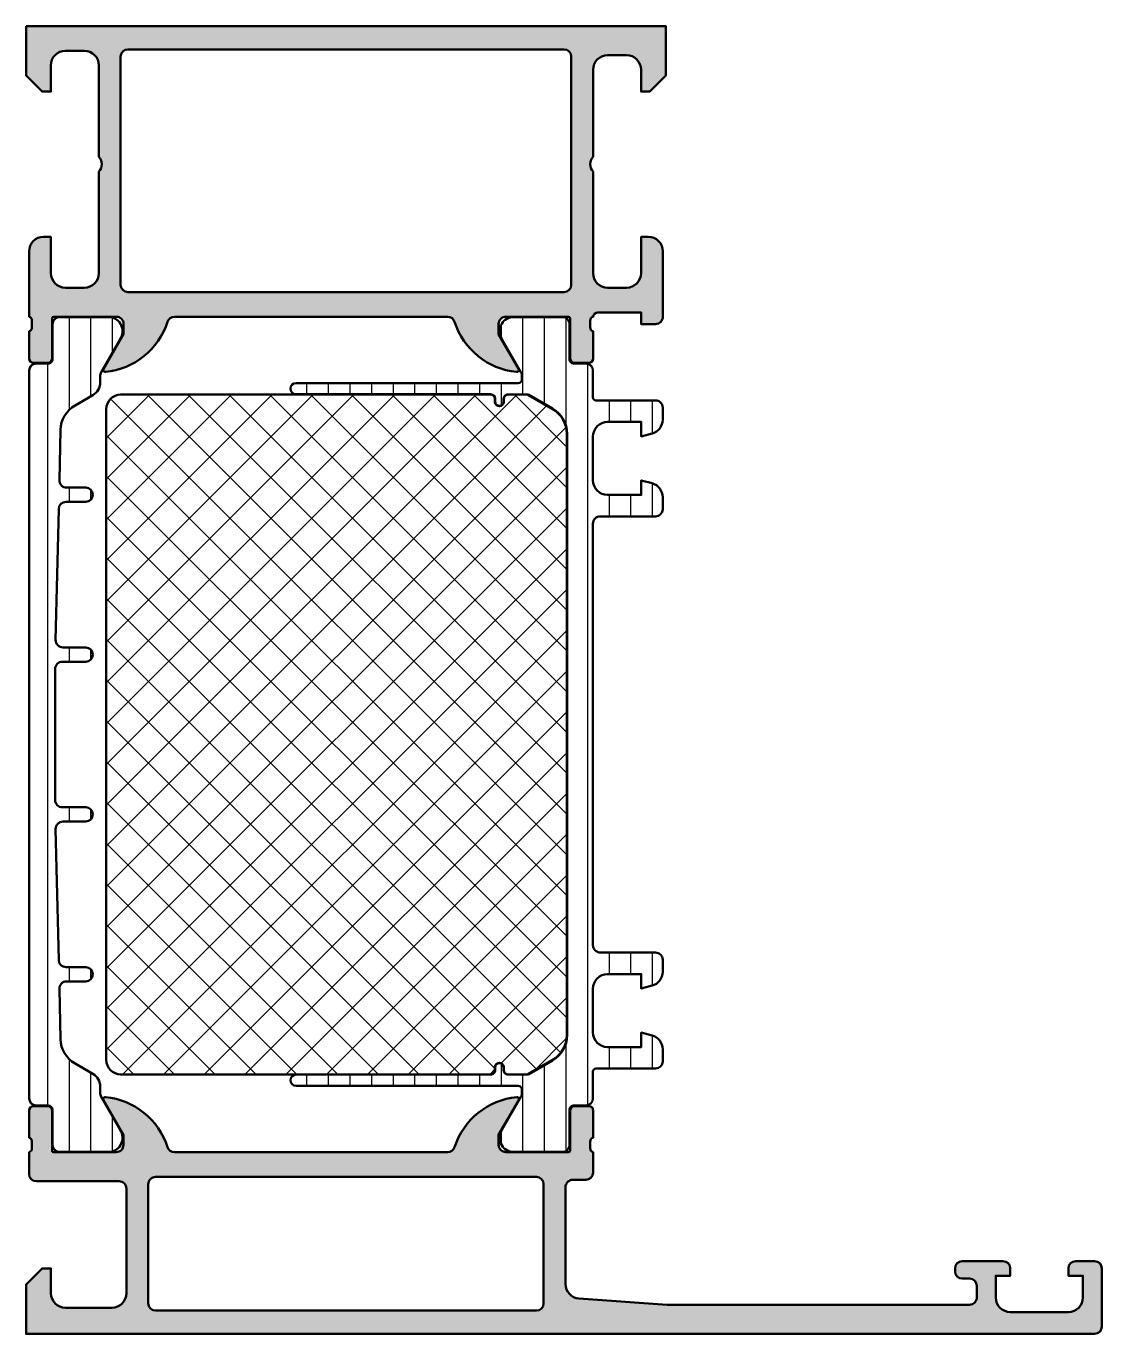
# Model space of a CAD drawing. Extents: x 0 to 74, y 0 to 90.
import ezdxf

# ---------------------------------------------------------------- set-up
doc = ezdxf.new("R2010")
doc.units = 0
for name, color, linetype, lineweight in [('0S-Alu contour', 7, 'Continuous', 50), ('0S-Alu hatch', 252, 'Continuous', 25), ('0S-Plastic contour', 254, 'Continuous', 50), ('0S-Plastic hatch', 253, 'Continuous', 25), ('0S-PT contour', 91, 'Continuous', 50), ('0S-PT hatch', 103, 'Continuous', 25)]:
    doc.layers.add(name, color=color, linetype=linetype, lineweight=lineweight)
pattern_1 = [(90, (0, 0), (-1.4859, 0), [])]

# ---------------------------------------------------------------- blocks, each defined once
blk = doc.blocks.new('345160__2C3709A8_5CF1_47D4_B6D8_3F63ACCB937B_')
at = {"layer": '0S-Alu hatch'}
h = blk.add_hatch(color=256, dxfattribs=at)
edge = h.paths.add_edge_path()
edge.add_line((0, 90), (0, 86.59999843788682))
edge.add_line((0, 86.59999843788682), (1.099975585937485, 85.50000020218432))
edge.add_line((1.099975585937485, 85.50000020218432), (1.699981689453139, 85.50000020218432))
edge.add_line((1.699981689453139, 85.50000020218432), (1.699981687830518, 87.29995367676727))
edge.add_ellipse((2.700038657603871, 87.29995367676732), major_axis=(-1.000056969773352, 0), ratio=1, start_angle=269.99999999999926, end_angle=360, ccw=False)
edge.add_line((2.700038657603884, 88.30001064654068), (3.999963414527375, 88.30001064493648))
edge.add_ellipse((3.999963413279131, 87.30000457577533), major_axis=(-1.000006069161159, 0), ratio=1, start_angle=180, end_angle=269.9999999284813, ccw=False)
edge.add_line((4.999969482440285, 87.30000457577538), (4.999969482421867, 80.99999972534717))
edge.add_ellipse((4.474993690089425, 80.49999972534715), major_axis=(-0.7249824705019261, 0), ratio=1, start_angle=136.3958616163861, end_angle=223.604138383614, ccw=False)
edge.add_line((4.999969482421867, 79.99999972534715), (4.9999694829046, 72.99996865398471))
edge.add_ellipse((4.000000553784317, 72.9999686539847), major_axis=(-0.9999689291202837, 0), ratio=1, start_angle=89.99999999999977, end_angle=180, ccw=False)
edge.add_line((4.000000553784313, 71.99999972486441), (2.700001512229611, 71.99999972515067))
edge.add_ellipse((2.70000151260095, 73.00001954849498), major_axis=(-1.000019823344302, 0), ratio=1, start_angle=0, end_angle=89.9999999787243, ccw=False)
edge.add_line((1.699981689256643, 73.00001954849498), (1.699981689453125, 75.49999972534715))
edge.add_line((1.699981689453125, 75.49999972534715), (1.200016055021654, 75.49999972593763))
edge.add_arc((1.200016055021654, 74.49996535977863), 1.000034366159013, 90, 180)
edge.add_line((0.1999816888626407, 74.49996535977863), (0.199981689453125, 69.9999920959526))
edge.add_ellipse((0.1211452429100814, 69.7324715039595), major_axis=(-0.2788950563274209, 0), ratio=1, start_angle=178.8354106259059, end_angle=253.580123580507, ccw=False)
edge.add_line((0.3999826894531111, 69.72680309596115), (0.3999826894531182, 69.27320909596062))
edge.add_ellipse((0.1211145938099422, 69.26754843648405), major_axis=(-0.2789255417371477, 0), ratio=1, start_angle=106.42459455535541, end_angle=181.1628700727875, ccw=False)
edge.add_line((0.1999816894531107, 69.00000509596111), (0.1999816894530895, 67.11999409595262))
edge.add_arc((0.4999816894531008, 67.11999409595262), 0.3000000000000114, 180, 269.9999999999999)
edge.add_line((0.4999816894531007, 66.81999409595261), (1.479956008495901, 66.81999409595261))
edge.add_arc((1.479956008495901, 67.11999409595262), 0.2999999999999971, 270, 360)
edge.add_line((1.779956008495898, 67.1199940959526), (1.779956008495922, 69.87999209595264))
edge.add_ellipse((1.899956008495902, 69.87999209595263), major_axis=(-0.1199999999999803, 0), ratio=1, start_angle=270.00172824770954, end_angle=360, ccw=False)
edge.add_line((1.899952388862364, 69.99999209589802), (6.199826902404687, 70.00012179559813))
edge.add_ellipse((6.199841983816163, 69.50013467805168), major_axis=(-0.4999871177739225, 0), ratio=1, start_angle=180, end_angle=270.001728246981, ccw=False)
edge.add_line((6.69982910159008, 69.5001346780517), (6.699829101562507, 68.80012484741746))
edge.add_line((6.699829101562507, 68.80012484741746), (5.311584472656232, 66.39560671997602))
edge.add_arc((5.435427188538205, 66.33769689995991), 0.1367134431258353, 154.938842648512, 275.5867274322435)
edge.add_arc((4.961974800332024, 71.17788274043902), 4.999999999999947, 275.5867274322437, 342.2389802701)
edge.add_ellipse((10.19982928920348, 69.50012160801859), major_axis=(-0.5000001876411032, 0), ratio=1, start_angle=270.0000000000008, end_angle=342.23898027010165, ccw=False)
edge.add_line((10.19982928920348, 70.0001217956597), (28.99999887098508, 70.0001217956729))
edge.add_ellipse((28.99999887098506, 69.50012543501634), major_axis=(-0.499996360656553, 0), ratio=1, start_angle=197.6525559852599, end_angle=269.9999999999984, ccw=False)
edge.add_arc((34.23784953285892, 71.17788274043907), 5.000000000000015, 197.7718376326549, 264.1458204248684)
edge.add_arc((33.76128204385575, 66.33892136110588), 0.1390378262420735, 256.092850551524, 384.0602702876232)
edge.add_line((33.88823986053468, 66.39560671997606), (32.49999523162842, 68.80012484741745))
edge.add_line((32.49999523162842, 68.80012484741745), (32.49999523160083, 69.50013467805168))
edge.add_ellipse((32.99998234937473, 69.5001346780517), major_axis=(-0.4999871177738982, 0), ratio=1, start_angle=269.9982717522895, end_angle=360, ccw=False)
edge.add_line((32.99999743079257, 70.00012179559813), (37.29987194432867, 69.99999209589802))
edge.add_ellipse((37.29986832469503, 69.87999209595263), major_axis=(-0.1199999999999828, 0), ratio=1, start_angle=180, end_angle=269.99827175223925, ccw=False)
edge.add_line((37.41986832469501, 69.87999209595262), (37.419868324695, 67.11999409595263))
edge.add_arc((37.71986832469501, 67.11999409595262), 0.3000000000000114, 180, 270)
edge.add_line((37.71986832469501, 66.81999409595261), (38.69984264373781, 66.81999409595261))
edge.add_arc((38.6998426437378, 67.1199940959526), 0.2999999999999971, 270.0000000000013, 360)
edge.add_line((38.9998426437378, 67.11999409595262), (38.9998426437378, 69.00000509596113))
edge.add_ellipse((39.07870973938096, 69.26754843648406), major_axis=(-0.2789255417371423, 0), ratio=1, start_angle=-1.1628700728805939, end_angle=73.57540544464621, ccw=False)
edge.add_line((38.7998416437378, 69.27320909596109), (38.7998416437378, 69.72680309596107))
edge.add_ellipse((39.07867909028082, 69.7324715039595), major_axis=(-0.2788950563274034, 0), ratio=1, start_angle=-73.58012358042402, end_angle=1.1645893741088003, ccw=False)
edge.add_ellipse((39.34536216579398, 69.95180476633497), major_axis=(-0.3488635246882171, 0), ratio=1, start_angle=273.5598645420057, end_angle=352.0605453487089, ccw=False)
edge.add_line((39.32370074443014, 70.29999514771043), (42.29986083507538, 70.29999514771043))
edge.add_line((42.29986083507538, 70.29999514771043), (42.29986083507538, 69.49999972534715))
edge.add_line((42.29986083507538, 69.49999972534715), (43.29986083507536, 69.50000735474168))
edge.add_arc((43.29989157569603, 69.99997661371016), 0.4999692599135209, 269.9964771677651, 359.9992228112989)
edge.add_line((43.79986083556356, 69.99996983187603), (43.79992187396485, 74.4998986902237))
edge.add_arc((42.79983439966269, 74.49991225477821), 1.00008747439416, 359.9992228764861, 450.0000000000004)
edge.add_line((42.79983439966268, 75.49999972917237), (42.29992187023163, 75.49999972534715))
edge.add_line((42.29992187023163, 75.49999972534715), (42.29992187405044, 73.00008712280979))
edge.add_ellipse((41.29983447275855, 73.0000871228098), major_axis=(-1.000087401291892, 0), ratio=1, start_angle=90.00000007618252, end_angle=180, ccw=False)
edge.add_line((41.29983447408831, 71.99999972151791), (39.99993195904489, 71.99999972361864))
edge.add_ellipse((39.9999319590449, 73.00005852307612), major_axis=(-1.000058799457463, 0), ratio=1, start_angle=0, end_angle=89.9999999999996, ccw=False)
edge.add_line((38.99987315958744, 73.00005852307612), (38.99987316131592, 79.99999972534715))
edge.add_ellipse((39.52471250163427, 80.49999972534715), major_axis=(-0.7248836686985038, 0), ratio=1, start_angle=-43.61157673631379, end_angle=43.61157673631379, ccw=False)
edge.add_line((38.99987316131592, 80.99999972534717), (38.99987316020304, 87.00038766034935))
edge.add_ellipse((39.99992797000416, 87.00038766034935), major_axis=(-1.00005480980112, 0), ratio=1, start_angle=270.000000164669, end_angle=360, ccw=False)
edge.add_line((39.99992796712999, 88.00044247015046), (41.29983554382527, 88.00044247238465))
edge.add_ellipse((41.29983554382529, 87.00035614156478), major_axis=(-1.000086330819868, 0), ratio=1, start_angle=180, end_angle=270.00000000000125, ccw=False)
edge.add_line((42.29992187464516, 87.00035614156477), (42.29992187023163, 85.49999257278978))
edge.add_line((42.29992187023163, 85.49999257278978), (42.89989745616913, 85.49999257278978))
edge.add_line((42.89989745616913, 85.49999257278978), (43.99987304687965, 86.5999679203087))
edge.add_line((43.99987304687965, 86.5999679203087), (43.99987304687965, 90))
edge.add_line((43.99987304687965, 90), (0, 90))
edge = h.paths.add_edge_path()
edge.add_ellipse((6.99998748207853, 87.89999111938252), major_axis=(-0.5000027408751038, 0), ratio=1, start_angle=270, end_angle=360, ccw=False)
edge.add_line((6.99998748207853, 88.39999386025762), (36.99985516165937, 88.39999386025761))
edge.add_ellipse((36.99985516165925, 87.89999111938248), major_axis=(-0.500002740875118, 0), ratio=1, start_angle=180, end_angle=269.99999999998613, ccw=False)
edge.add_line((37.49985790253437, 87.89999111938248), (37.49985790252687, 72.19999667358933))
edge.add_ellipse((36.99985516165925, 72.19999941445695), major_axis=(-0.5000027408751322, 0), ratio=1, start_angle=90.00000000001393, end_angle=179.9996859215194, ccw=False)
edge.add_line((36.99985516165937, 71.69999667358182), (6.99998748207853, 71.6999966735818))
edge.add_ellipse((6.999987482078529, 72.19999941445691), major_axis=(-0.5000027408750976, 0), ratio=1, start_angle=0, end_angle=90, ccw=False)
edge.add_line((6.499984741203432, 72.19999941445693), (6.499984741203427, 87.89999111938278))
at = {"layer": '0S-Alu contour', "color": 7}
for points in [[(0, 90), (0, 86.59999843788682), (1.099975585937485, 85.50000020218432), (1.699981689453139, 85.50000020218432), (1.699981687830518, 87.29995367676727)], [(42.29992187464516, 87.00035614156477), (42.29992187023163, 85.49999257278978), (42.89989745616913, 85.49999257278978), (43.99987304687965, 86.5999679203087), (43.99987304687965, 90), (0, 90)], [(2.700038657603884, 88.30001064654068), (3.999963414527375, 88.30001064493648)], [(6.99998748207853, 88.39999386025762), (36.99985516165937, 88.39999386025761)], [(6.499984741203432, 72.19999941445693), (6.499984741203427, 87.89999111938278)], [(37.49985790253437, 87.89999111938248), (37.49985790252687, 72.19999667358933)], [(39.99992796712999, 88.00044247015046), (41.29983554382527, 88.00044247238465)], [(4.999969482440285, 87.30000457577538), (4.999969482421867, 80.99999972534717)], [(38.99987316131592, 80.99999972534717), (38.99987316020304, 87.00038766034935)], [(4.999969482421867, 79.99999972534715), (4.9999694829046, 72.99996865398471)], [(38.99987315958744, 73.00005852307612), (38.99987316131592, 79.99999972534715)], [(1.699981689256643, 73.00001954849498), (1.699981689453125, 75.49999972534715), (1.200016055021654, 75.49999972593763)], [(42.79983439966268, 75.49999972917237), (42.29992187023163, 75.49999972534715), (42.29992187405044, 73.00008712280979)], [(0.1999816888626407, 74.49996535977863), (0.199981689453125, 69.9999920959526)], [(43.79986083556356, 69.99996983187603), (43.79992187396485, 74.4998986902237)], [(4.000000553784313, 71.99999972486441), (2.700001512229611, 71.99999972515067)], [(36.99985516165937, 71.69999667358182), (6.999987482078529, 71.6999966735818)], [(41.29983447408831, 71.99999972151791), (39.99993195904489, 71.99999972361864)], [(39.32370074443014, 70.29999514771043), (42.29986083507538, 70.29999514771043), (42.29986083507538, 69.49999972534715), (43.29986083507536, 69.50000735474168)], [(0.3999826894531111, 69.72680309596115), (0.3999826894531182, 69.27320909596062)], [(1.779956008495898, 67.1199940959526), (1.779956008495922, 69.87999209595264)], [(1.899952388862364, 69.99999209589802), (6.199826902404687, 70.00012179559813)], [(6.69982910159008, 69.5001346780517), (6.699829101562507, 68.80012484741746), (5.311584472656232, 66.39560671997602)], [(10.19982928920348, 70.0001217956597), (28.99999887098508, 70.0001217956729)], [(33.88823986053468, 66.39560671997606), (32.49999523162842, 68.80012484741745), (32.49999523160083, 69.50013467805168)], [(32.99999743079257, 70.00012179559813), (37.29987194432867, 69.99999209589802)], [(37.41986832469501, 69.87999209595262), (37.419868324695, 67.11999409595263)], [(38.7998416437378, 69.27320909596109), (38.7998416437378, 69.72680309596107)], [(0.1999816894531107, 69.00000509596111), (0.1999816894530895, 67.11999409595262)], [(38.9998426437378, 67.11999409595262), (38.9998426437378, 69.00000509596113)], [(0.4999816894531007, 66.81999409595261), (1.479956008495901, 66.81999409595261)], [(37.71986832469501, 66.81999409595261), (38.69984264373781, 66.81999409595261)]]:
    blk.add_lwpolyline(points, dxfattribs=at)
at = {"layer": '0S-Alu contour', "color": 7, "extrusion": (0, 0, -1)}
for centre, radius, start, end in [((-2.700038657603871, 87.29995367676732), 1.000056969773352, 0, 90.00000000000075), ((-3.999963413279131, 87.30000457577533), 1.000006069161159, 90.00000007151868, 180), ((-6.99998748207853, 87.89999111938252), 0.5000027408751038, 0, 90), ((-36.99985516165925, 87.89999111938248), 0.500002740875118, 90.00000000001386, 180), ((-39.99992797000416, 87.00038766034935), 1.00005480980112, 0, 89.99999983533101), ((-41.29983554382529, 87.00035614156478), 1.000086330819868, 89.99999999999876, 180), ((-4.474993690089425, 80.49999972534715), 0.7249824705019261, 136.395861616386, 223.6041383836139), ((-39.52471250163427, 80.49999972534715), 0.7248836686985038, 316.3884232636862, 43.61157673631377), ((-2.70000151260095, 73.00001954849498), 1.000019823344302, 270.0000000212757, 0), ((-4.000000553784317, 72.9999686539847), 0.9999689291202837, 180, 270.0000000000002), ((-39.9999319590449, 73.00005852307612), 1.000058799457463, 270.0000000000004, 0), ((-41.29983447275855, 73.0000871228098), 1.000087401291892, 180, 269.9999999238175), ((-6.999987482078529, 72.19999941445691), 0.5000027408750976, 270, 0), ((-36.99985516165925, 72.19999941445695), 0.5000027408751322, 180.0003140784807, 269.9999999999861), ((-39.34536216579398, 69.95180476633497), 0.3488635246882171, 7.939454651291097, 86.44013545799432), ((-0.1211452429100814, 69.7324715039595), 0.2788950563274209, 106.419876419493, 181.1645893740941), ((-1.899956008495902, 69.87999209595263), 0.1199999999999803, 0, 89.99827175229048), ((-6.199841983816163, 69.50013467805168), 0.4999871177739225, 89.99827175301904, 180), ((-10.19982928920348, 69.50012160801859), 0.5000001876411032, 17.76101972989836, 89.9999999999992), ((-28.99999887098506, 69.50012543501634), 0.499996360656553, 90.0000000000016, 162.3474440147401), ((-32.99998234937473, 69.5001346780517), 0.4999871177738982, 0, 90.00172824771052), ((-37.29986832469503, 69.87999209595263), 0.1199999999999828, 90.00172824776074, 180), ((-39.07867909028082, 69.7324715039595), 0.2788950563274034, 358.8354106258912, 73.580123580424), ((-0.1211145938099422, 69.26754843648405), 0.2789255417371477, 178.8371299272125, 253.5754054446446), ((-39.07870973938096, 69.26754843648406), 0.2789255417371423, 286.4245945553538, 1.162870072880582)]:
    blk.add_arc(centre, radius, start, end, dxfattribs=at)
at = {"layer": '0S-Alu contour', "color": 7}
for centre, radius, start, end in [((1.200016055021654, 74.49996535977863), 1.000034366159013, 90, 180), ((42.79983439966269, 74.49991225477821), 1.00008747439416, 359.9992228764861, 90.0000000000004), ((4.961974800332024, 71.17788274043902), 4.999999999999947, 275.5867274322437, 342.2389802701), ((34.23784953285892, 71.17788274043907), 5.000000000000015, 197.7718376326549, 264.1458204248684), ((43.29989157569603, 69.99997661371016), 0.4999692599135209, 269.9964771677651, 359.9992228112989), ((0.4999816894531008, 67.11999409595262), 0.3000000000000114, 180, 269.9999999999999), ((1.479956008495901, 67.11999409595262), 0.2999999999999971, 270, 0), ((37.71986832469501, 67.11999409595262), 0.3000000000000114, 180, 270), ((38.6998426437378, 67.1199940959526), 0.2999999999999971, 270.0000000000013, 0), ((5.435427188538205, 66.33769689995991), 0.1367134431258353, 154.938842648512, 275.5867274322435), ((33.76128204385575, 66.33892136110588), 0.1390378262420735, 256.092850551524, 24.06027028762322)]:
    blk.add_arc(centre, radius, start, end, dxfattribs=at)
blk = doc.blocks.new('245325__1835C61B_9F4D_4CF7_ABFF_36D5219FF475___E0575DE7_F057_44AA_A8E0_0C37B36EE0D3_')
at = {"layer": '0S-Plastic hatch'}
h = blk.add_hatch(dxfattribs=at)
h.set_pattern_fill('ANSI31', color=256, scale=0.4680000000000001, angle=45, style=0)
h.set_pattern_definition(pattern_1)
edge = h.paths.add_edge_path()
edge.add_line((38.98999999999997, 66.29000567895628), (38.98999999999995, 64.4500000000468))
edge.add_arc((39.19999999999999, 64.45000000004678), 0.2100000000000364, 180, 269.9999999999981)
edge.add_line((39.19999999999998, 64.24000000004673), (43.29999999999994, 64.24000000004683))
edge.add_ellipse((43.29999999999996, 63.75000000004686), major_axis=(-0.4899999999999807, 0), ratio=1, start_angle=180, end_angle=270.00000000000165, ccw=False)
edge.add_line((43.78999999999994, 63.75000000004685), (43.78999999999995, 62.91925077667247))
edge.add_ellipse((42.80000000000002, 62.91925077667248), major_axis=(-0.9899999999999238, 0), ratio=1, start_angle=105.0000000000052, end_angle=180, ccw=False)
edge.add_line((43.05623085465159, 61.9629842086464), (42.30999999999994, 61.76303225377525))
edge.add_line((42.30999999999994, 61.76303225377525), (42.30999999999994, 62.76000000004673))
edge.add_line((42.30999999999994, 62.76000000004673), (39.99999999999998, 62.76000000004679))
edge.add_arc((39.99999999999995, 61.75000000004679), 1.010000000000005, 89.9999999999984, 180)
edge.add_line((38.98999999999995, 61.75000000004679), (38.98999999999995, 58.75000000004678))
edge.add_arc((39.99999999999992, 58.75000000004678), 1.009999999999976, 180, 270)
edge.add_line((39.99999999999992, 57.74000000004681), (42.30999999999994, 57.74000000004678))
edge.add_line((42.30999999999994, 57.74000000004678), (42.30999999999994, 58.73696774631838))
edge.add_line((42.30999999999994, 58.73696774631838), (43.05623085465145, 58.53701579144735))
edge.add_ellipse((42.79999999999995, 57.58074922342119), major_axis=(-0.9899999999999826, 0), ratio=1, start_angle=180, end_angle=254.9999999999996, ccw=False)
edge.add_line((43.78999999999994, 57.58074922342119), (43.78999999999995, 56.75000000004676))
edge.add_ellipse((43.29999999999998, 56.75000000004676), major_axis=(-0.4899999999999664, 0), ratio=1, start_angle=90, end_angle=180, ccw=False)
edge.add_line((43.29999999999998, 56.26000000004679), (39.49999999999994, 56.26000000004678))
edge.add_arc((39.49999999999995, 55.75000000004678), 0.5100000000000052, 90.0000000000008, 180)
edge.add_line((38.98999999999995, 55.75000000004678), (38.98999999999995, 26.7499999999996))
edge.add_arc((39.49999999999994, 26.7499999999996), 0.5099999999999909, 180, 269.9999999999984)
edge.add_line((39.49999999999993, 26.23999999999961), (43.29999999999997, 26.23999999999961))
edge.add_ellipse((43.29999999999998, 25.74999999999965), major_axis=(-0.4899999999999629, 0), ratio=1, start_angle=180, end_angle=270.0000000000008, ccw=False)
edge.add_line((43.78999999999994, 25.74999999999966), (43.78999999999996, 24.91925077662533))
edge.add_ellipse((42.79999999999986, 24.91925077662532), major_axis=(-0.9900000000000942, 0), ratio=1, start_angle=104.99999999999449, end_angle=180, ccw=False)
edge.add_line((43.05623085465129, 23.96298420859902), (42.30999999999995, 23.76303225372809))
edge.add_line((42.30999999999995, 23.76303225372809), (42.30999999999994, 24.7599999999996))
edge.add_line((42.30999999999994, 24.7599999999996), (39.99999999999987, 24.75999999999956))
edge.add_arc((39.99999999999989, 23.74999999999964), 1.009999999999926, 90.0000000000012, 180)
edge.add_line((38.98999999999997, 23.74999999999963), (38.98999999999995, 20.74999999999961))
edge.add_arc((39.99999999999995, 20.74999999999961), 1.009999999999998, 180, 269.9999999999996)
edge.add_line((39.99999999999995, 19.73999999999961), (42.30999999999994, 19.73999999999961))
edge.add_line((42.30999999999994, 19.73999999999961), (42.30999999999995, 20.73696774627121))
edge.add_line((42.30999999999995, 20.73696774627121), (43.05623085465149, 20.5370157914001))
edge.add_ellipse((42.79999999999994, 19.58074922337393), major_axis=(-0.990000000000009, 0), ratio=1, start_angle=180, end_angle=254.999999999997, ccw=False)
edge.add_line((43.78999999999995, 19.58074922337394), (43.78999999999995, 18.74999999999955))
edge.add_ellipse((43.29999999999993, 18.74999999999956), major_axis=(-0.4900000000000091, 0), ratio=1, start_angle=90.0000000000017, end_angle=180, ccw=False)
edge.add_line((43.29999999999994, 18.25999999999956), (39.19999999999997, 18.25999999999962))
edge.add_arc((39.19999999999997, 18.04999999999959), 0.2100000000000257, 90, 180)
edge.add_line((38.98999999999994, 18.04999999999959), (38.98999999999995, 16.20999432109011))
edge.add_ellipse((38.50000267890226, 16.20999432109011), major_axis=(-0.4899973210976825, 0), ratio=1, start_angle=90, end_angle=180, ccw=False)
edge.add_line((38.50000267890226, 15.71999699999243), (37.6896686666598, 15.7199969999996))
edge.add_arc((37.68966866665977, 15.40999699999954), 0.3100000000000538, 89.99999999999343, 180.0079247372467)
edge.add_line((37.37966866962493, 15.40995412304482), (37.3800006171524, 13.00999723387105))
edge.add_ellipse((36.89000530483619, 13.00999531231215), major_axis=(-0.4899953123199784, 0), ratio=1, start_angle=89.99992221519852, end_angle=180.0002246901265, ccw=False)
edge.add_line((36.89000463961811, 12.51999999999262), (33.41417750380884, 12.5199999999996))
edge.add_ellipse((33.55577115088492, 13.49981807472246), major_axis=(-0.9899960709244815, 0), ratio=1, start_angle=-32.740756988389876, end_angle=81.77710364110197, ccw=False)
edge.add_line((32.72305944590411, 14.03524634894212), (34.04169574211247, 16.31919172373739))
edge.add_arc((33.60002365369294, 16.57419118792741), 0.5099989808088558, 330.0000034006566, 360.0057438232341)
edge.add_line((34.1100226319391, 16.57424231462534), (34.10999999868407, 16.80002606456975))
edge.add_arc((33.84999999994523, 16.7999999999543), 0.260000000045304, 0.0057438172060589, 89.99999999386671)
edge.add_line((33.84999999997307, 17.0599999999996), (18.57101353298093, 17.06000000000018))
edge.add_ellipse((18.57101353298093, 17.44925907311666), major_axis=(-0.3892590731164738, 0), ratio=1, start_angle=-90, end_angle=90, ccw=False)
edge.add_line((18.57101353298094, 17.83851814623313), (31.95486402147756, 17.83851814623313))
edge.add_arc((31.95486402147756, 18.14999999999966), 0.3114818537665336, 269.9999999999993, 360)
edge.add_line((32.26634587524409, 18.14999999999966), (32.26634587524408, 18.35057079528583))
edge.add_ellipse((32.55577507995785, 18.35057079528583), major_axis=(-0.2894292047137625, 0), ratio=1, start_angle=180, end_angle=360, ccw=False)
edge.add_line((32.84520428467161, 18.35057079528584), (32.84520428467162, 18.14999999999956))
edge.add_arc((33.15520428467155, 18.14999999999957), 0.3099999999999312, 180, 273.3384387211084)
edge.add_line((33.17325675763493, 17.84052607828747), (34.46501280946016, 17.84052607828707))
edge.add_arc((34.46501280946023, 18.05052607828706), 0.2099999999999902, 269.9999999999806, 300.0000000000007)
edge.add_line((34.57001280946022, 17.86866074349234), (36.20499999999993, 18.81262103807196))
edge.add_arc((35.19999999999999, 20.55333209967868), 2.009999999999965, 299.9999999999985, 360)
edge.add_line((37.20999999999996, 20.55333209967868), (37.20999999999994, 61.94666790036774))
edge.add_arc((35.20000000000003, 61.94666790036774), 2.009999999999905, 0, 59.99999999999673)
edge.add_line((36.20500000000009, 63.68737896197433), (34.57001280946049, 64.63133925655407))
edge.add_arc((34.46501280946048, 64.44947392175945), 0.209999999999907, 59.99999999998411, 89.99999999999419)
edge.add_line((34.4650128094605, 64.65947392175936), (33.17325675763679, 64.65947392175916))
edge.add_arc((33.15520428467187, 64.35000000004682), 0.3100000000002649, 86.6615612786084, 180)
edge.add_line((32.8452042846716, 64.35000000004683), (32.84520428467161, 64.14942920476057))
edge.add_ellipse((32.55577507995784, 64.14942920476057), major_axis=(-0.2894292047137696, 0), ratio=1, start_angle=0, end_angle=180, ccw=False)
edge.add_line((32.26634587524407, 64.14942920476057), (32.26634587524408, 64.35000000004672))
edge.add_arc((31.9548640214775, 64.35000000004672), 0.3114818537665798, 0, 89.9999999999987)
edge.add_line((31.9548640214775, 64.6614818538133), (18.57101353298093, 64.66148185381329))
edge.add_ellipse((18.57101353298093, 65.0507409269297), major_axis=(-0.3892590731164205, 0), ratio=1, start_angle=-90, end_angle=90, ccw=False)
edge.add_line((18.57101353298092, 65.44000000004613), (33.84999999997308, 65.44000000004682))
edge.add_arc((33.84999999997307, 65.70000000006429), 0.2600000000174703, 270.0000000000031, 359.9942561768293)
edge.add_line((34.10999999868406, 65.69997393542108), (34.11002263191166, 65.92575741233047))
edge.add_arc((33.60002263457811, 65.92580853910273), 0.5099999998962373, 359.9942561798751, 389.9999966024708)
edge.add_line((34.04169560553932, 66.1808085128605), (32.72305944590405, 68.46475365110437))
edge.add_ellipse((33.55577115088492, 69.00018192532391), major_axis=(-0.9899960709244542, 0), ratio=1, start_angle=-81.7771036411063, end_angle=32.7407569883826, ccw=False)
edge.add_line((33.41417750380891, 69.98000000004676), (36.89000463961814, 69.98000000005376))
edge.add_ellipse((36.89000463961813, 69.4900040226082), major_axis=(-0.4899959774455595, 0), ratio=1, start_angle=179.9920751942274, end_angle=269.99999999999835, ccw=False)
edge.add_line((37.3800006123767, 69.48993624932761), (37.37966866962493, 67.09004587703195))
edge.add_arc((37.68966866667493, 67.09000300006198), 0.3100000000152093, 179.9920752599478, 269.9999999976952)
edge.add_line((37.68966866666246, 66.78000300004679), (38.50000267890234, 66.78000300005397))
edge.add_ellipse((38.50000267890232, 66.29000567895632), major_axis=(-0.489997321097647, 0), ratio=1, start_angle=180, end_angle=269.9999999999975, ccw=False)
at = {"layer": '0S-Plastic contour', "color": 7}
for points in [[(33.41417750380891, 69.98000000004676), (36.89000463961814, 69.98000000005376)], [(37.3800006123767, 69.48993624932761), (37.37966866962493, 67.09004587703195)], [(34.04169560553932, 66.1808085128605), (32.72305944590405, 68.46475365110437)], [(37.68966866666246, 66.78000300004679), (38.50000267890234, 66.78000300005397)], [(34.10999999868406, 65.69997393542108), (34.11002263191166, 65.92575741233047)], [(38.98999999999997, 66.29000567895628), (38.98999999999995, 64.4500000000468)], [(18.57101353298092, 65.44000000004613), (33.84999999997308, 65.44000000004682)], [(31.9548640214775, 64.6614818538133), (18.57101353298093, 64.66148185381329)], [(32.26634587524407, 64.14942920476057), (32.26634587524408, 64.35000000004672)], [(32.8452042846716, 64.35000000004683), (32.84520428467161, 64.14942920476057)], [(34.4650128094605, 64.65947392175936), (33.17325675763679, 64.65947392175916)], [(36.20500000000009, 63.68737896197433), (34.57001280946049, 64.63133925655407)], [(39.19999999999998, 64.24000000004673), (43.29999999999994, 64.24000000004683)], [(43.78999999999994, 63.75000000004685), (43.78999999999995, 62.91925077667247)], [(43.05623085465159, 61.9629842086464), (42.30999999999994, 61.76303225377525), (42.30999999999994, 62.76000000004673), (39.99999999999998, 62.76000000004679)], [(37.20999999999996, 20.55333209967868), (37.20999999999994, 61.94666790036774)], [(38.98999999999995, 61.75000000004679), (38.98999999999995, 58.75000000004678)], [(39.99999999999992, 57.74000000004681), (42.30999999999994, 57.74000000004678), (42.30999999999994, 58.73696774631838), (43.05623085465145, 58.53701579144735)], [(43.78999999999994, 57.58074922342119), (43.78999999999995, 56.75000000004676)], [(43.29999999999998, 56.26000000004679), (39.49999999999994, 56.26000000004678)], [(38.98999999999995, 55.75000000004678), (38.98999999999995, 26.7499999999996)], [(39.49999999999993, 26.23999999999961), (43.29999999999997, 26.23999999999961)], [(43.78999999999994, 25.74999999999966), (43.78999999999996, 24.91925077662533)], [(43.05623085465129, 23.96298420859902), (42.30999999999995, 23.76303225372809), (42.30999999999994, 24.7599999999996), (39.99999999999987, 24.75999999999956)], [(38.98999999999997, 23.74999999999963), (38.98999999999995, 20.74999999999961)], [(39.99999999999995, 19.73999999999961), (42.30999999999994, 19.73999999999961), (42.30999999999995, 20.73696774627121), (43.05623085465149, 20.5370157914001)], [(43.78999999999995, 19.58074922337394), (43.78999999999995, 18.74999999999955)], [(32.26634587524409, 18.14999999999966), (32.26634587524408, 18.35057079528583)], [(32.84520428467161, 18.35057079528584), (32.84520428467162, 18.14999999999956)], [(34.57001280946022, 17.86866074349234), (36.20499999999993, 18.81262103807196)], [(38.98999999999994, 18.04999999999959), (38.98999999999995, 16.20999432109011)], [(43.29999999999994, 18.25999999999956), (39.19999999999997, 18.25999999999962)], [(18.57101353298094, 17.83851814623313), (31.95486402147756, 17.83851814623313)], [(33.17325675763493, 17.84052607828747), (34.46501280946016, 17.84052607828707)], [(33.84999999997307, 17.0599999999996), (18.57101353298093, 17.06000000000018)], [(32.72305944590411, 14.03524634894212), (34.04169574211247, 16.31919172373739)], [(34.1100226319391, 16.57424231462534), (34.10999999868407, 16.80002606456975)], [(37.37966866962493, 15.40995412304482), (37.3800006171524, 13.00999723387105)], [(38.50000267890226, 15.71999699999243), (37.6896686666598, 15.7199969999996)], [(36.89000463961811, 12.51999999999262), (33.41417750380884, 12.5199999999996)]]:
    blk.add_lwpolyline(points, dxfattribs=at)
at = {"layer": '0S-Plastic contour', "color": 7, "extrusion": (0, 0, -1)}
for centre, radius, start, end in [((-33.55577115088492, 69.00018192532391), 0.9899960709244542, 327.2592430116175, 81.7771036411063), ((-36.89000463961813, 69.4900040226082), 0.4899959774455596, 90.00000000000165, 180.0079248057727), ((-38.50000267890232, 66.29000567895632), 0.489997321097647, 90.00000000000249, 180), ((-18.57101353298093, 65.0507409269297), 0.3892590731164205, 270, 90), ((-32.55577507995784, 64.14942920476057), 0.2894292047137696, 180, 0), ((-43.29999999999996, 63.75000000004686), 0.4899999999999807, 89.99999999999834, 180), ((-42.80000000000002, 62.91925077667248), 0.9899999999999238, 180, 254.9999999999948), ((-42.79999999999995, 57.58074922342119), 0.9899999999999826, 105.0000000000004, 180), ((-43.29999999999998, 56.75000000004676), 0.4899999999999665, 180, 270), ((-43.29999999999998, 25.74999999999965), 0.4899999999999629, 89.99999999999918, 180), ((-42.79999999999986, 24.91925077662532), 0.9900000000000942, 180, 255.0000000000055), ((-42.79999999999994, 19.58074922337393), 0.9900000000000092, 105.000000000003, 180), ((-32.55577507995785, 18.35057079528583), 0.2894292047137625, 0, 180), ((-43.29999999999993, 18.74999999999956), 0.4900000000000091, 180, 269.9999999999983), ((-18.57101353298093, 17.44925907311666), 0.3892590731164738, 270, 90), ((-38.50000267890226, 16.20999432109011), 0.4899973210976825, 180, 270), ((-33.55577115088492, 13.49981807472246), 0.9899960709244817, 278.2228963588981, 32.74075698838986), ((-36.89000530483619, 13.00999531231215), 0.4899953123199784, 179.9997753098735, 270.0000777848015)]:
    blk.add_arc(centre, radius, start, end, dxfattribs=at)
at = {"layer": '0S-Plastic contour', "color": 7}
for centre, radius, start, end in [((37.68966866667493, 67.09000300006198), 0.3100000000152093, 179.9920752599478, 269.9999999976952), ((33.60002263457811, 65.92580853910273), 0.5099999998962373, 359.9942561798751, 29.9999966024708), ((33.84999999997307, 65.70000000006429), 0.2600000000174703, 270.0000000000031, 359.9942561768293), ((31.9548640214775, 64.35000000004672), 0.3114818537665798, 0, 89.9999999999987), ((33.15520428467187, 64.35000000004682), 0.3100000000002649, 86.6615612786084, 180), ((34.46501280946048, 64.44947392175945), 0.209999999999907, 59.99999999998411, 89.99999999999419), ((39.19999999999999, 64.45000000004678), 0.2100000000000364, 180, 269.9999999999981), ((35.20000000000003, 61.94666790036774), 2.009999999999905, 0, 59.99999999999673), ((39.99999999999995, 61.75000000004679), 1.010000000000005, 89.9999999999984, 180), ((39.99999999999992, 58.75000000004678), 1.009999999999976, 180, 270), ((39.49999999999995, 55.75000000004678), 0.5100000000000052, 90.0000000000008, 180), ((39.49999999999994, 26.7499999999996), 0.5099999999999909, 180, 269.9999999999984), ((39.99999999999989, 23.74999999999964), 1.009999999999926, 90.0000000000012, 180), ((39.99999999999995, 20.74999999999961), 1.009999999999998, 180, 269.9999999999996), ((35.19999999999999, 20.55333209967868), 2.009999999999965, 299.9999999999985, 0), ((31.95486402147756, 18.14999999999966), 0.3114818537665336, 269.9999999999993, 0), ((33.15520428467155, 18.14999999999957), 0.3099999999999312, 180, 273.3384387211084), ((39.19999999999997, 18.04999999999959), 0.2100000000000257, 90, 180), ((34.46501280946023, 18.05052607828706), 0.2099999999999902, 269.9999999999806, 300.0000000000007), ((33.84999999994523, 16.7999999999543), 0.260000000045304, 0.0057438172060589, 89.99999999386671), ((33.60002365369294, 16.57419118792741), 0.5099989808088558, 330.0000034006566, 0.0057438232341285), ((37.68966866665977, 15.40999699999954), 0.3100000000000538, 89.99999999999343, 180.0079247372467)]:
    blk.add_arc(centre, radius, start, end, dxfattribs=at)
blk = doc.blocks.new('465090__F2150B4C_55CD_4811_8FD8_2E85F8BD6112_')
at = {"layer": '0S-PT hatch'}
h = blk.add_hatch(dxfattribs=at)
h.set_pattern_fill('ANSI37', color=256, scale=0.625, angle=90, style=0)
h.set_pattern_definition([(135, (0, 0), (-1.403165018917055, -1.403165018917055), []), (225, (0, 0), (1.403165018917055, -1.403165018917055), [])])
edge = h.paths.add_edge_path()
edge.add_line((5.509999999999957, 63.65020331974225), (5.50999999999995, 18.84979668030412))
edge.add_arc((6.49999999999995, 18.84979668030412), 0.9900000000000002, 180, 270)
edge.add_line((6.49999999999995, 17.85979668030413), (31.95634587524408, 17.85979668030413))
edge.add_arc((31.9563458752441, 18.14979668030414), 0.2900000000000062, 269.9999999999978, 360)
edge.add_line((32.2463458752441, 18.14979668030414), (32.24634587524409, 18.35036747559038))
edge.add_ellipse((32.55577507995785, 18.35036747559038), major_axis=(-0.3094292047137586, 0), ratio=1, start_angle=180, end_angle=360, ccw=False)
edge.add_line((32.86520428467161, 18.35036747559038), (32.86520428467161, 18.14979668030414))
edge.add_arc((33.1552042846716, 18.14979668030414), 0.289999999999992, 180, 266.5483281938163)
edge.add_line((33.13774436919678, 17.86032275859165), (34.46501280946041, 17.86032275859164))
edge.add_arc((34.46501280946041, 18.05032275859164), 0.1899999999999942, 269.9999999999978, 299.9999999999958)
edge.add_line((34.5600128094604, 17.88577793187259), (36.19499999999993, 18.82973822645217))
edge.add_arc((35.19999999999996, 20.5531287799832), 1.989999999999981, 299.9999999999993, 360)
edge.add_line((37.18999999999994, 20.5531287799832), (37.18999999999994, 61.94646458067224))
edge.add_arc((35.19999999999996, 61.94646458067225), 1.98999999999998, 0, 60.00000000000078)
edge.add_line((36.19499999999993, 63.66985513420328), (34.56001280946038, 64.61381542878286))
edge.add_arc((34.46501280946042, 64.44927060206386), 0.1899999999999397, 60.00000000000227, 90.00000000000216)
edge.add_line((34.46501280946041, 64.6392706020638), (33.13828197638455, 64.63927060206379))
edge.add_arc((33.15574189185942, 64.34979668035129), 0.2900000000000067, 93.45167180619339, 180)
edge.add_line((32.86574189185941, 64.34979668035129), (32.86574189185941, 64.14922588506506))
edge.add_ellipse((32.55577507995785, 64.14922588506506), major_axis=(-0.3099668119015604, 0), ratio=1, start_angle=0, end_angle=180, ccw=False)
edge.add_line((32.24580826805629, 64.14922588506506), (32.24580826805629, 64.34979668030414))
edge.add_arc((31.95540162866531, 64.34979668030415), 0.2904066393909765, 0, 89.99999999989348)
edge.add_line((31.95540162866585, 64.64020331969513), (6.500000000001762, 64.64020331974223))
edge.add_arc((6.499999999999929, 63.65020331974225), 0.9899999999999735, 89.99999999989396, 180)
at = {"layer": '0S-PT contour', "color": 7}
for points in [[(31.95540162866585, 64.64020331969513), (6.500000000001762, 64.64020331974223)], [(32.24580826805629, 64.14922588506506), (32.24580826805629, 64.34979668030414)], [(32.86574189185941, 64.34979668035129), (32.86574189185941, 64.14922588506506)], [(34.46501280946041, 64.6392706020638), (33.13828197638455, 64.63927060206379)], [(36.19499999999993, 63.66985513420328), (34.56001280946038, 64.61381542878286)], [(5.509999999999957, 63.65020331974225), (5.50999999999995, 18.84979668030412)], [(37.18999999999994, 20.5531287799832), (37.18999999999994, 61.94646458067224)], [(32.2463458752441, 18.14979668030414), (32.24634587524409, 18.35036747559038)], [(32.86520428467161, 18.35036747559038), (32.86520428467161, 18.14979668030414)], [(34.5600128094604, 17.88577793187259), (36.19499999999993, 18.82973822645217)], [(6.49999999999995, 17.85979668030413), (31.95634587524408, 17.85979668030413)], [(33.13774436919678, 17.86032275859165), (34.46501280946041, 17.86032275859164)]]:
    blk.add_lwpolyline(points, dxfattribs=at)
for centre, radius, start, end in [((6.499999999999929, 63.65020331974225), 0.9899999999999735, 89.99999999989396, 180), ((31.95540162866531, 64.34979668030415), 0.2904066393909765, 0, 89.99999999989348), ((33.15574189185942, 64.34979668035129), 0.2900000000000067, 93.45167180619339, 180), ((34.46501280946042, 64.44927060206386), 0.1899999999999397, 60.00000000000227, 90.00000000000216), ((35.19999999999996, 61.94646458067225), 1.98999999999998, 0, 60.00000000000078), ((35.19999999999996, 20.5531287799832), 1.989999999999981, 299.9999999999993, 0), ((6.49999999999995, 18.84979668030412), 0.9900000000000002, 180, 270), ((31.9563458752441, 18.14979668030414), 0.2900000000000062, 269.9999999999978, 0), ((33.1552042846716, 18.14979668030414), 0.289999999999992, 180, 266.5483281938163), ((34.46501280946041, 18.05032275859164), 0.1899999999999942, 269.9999999999978, 299.9999999999958)]:
    blk.add_arc(centre, radius, start, end, dxfattribs=at)
at = {"layer": '0S-PT contour', "color": 7, "extrusion": (0, 0, -1)}
for centre, radius, start, end in [((-32.55577507995785, 64.14922588506506), 0.3099668119015604, 180, 0), ((-32.55577507995785, 18.35036747559038), 0.3094292047137586, 0, 180)]:
    blk.add_arc(centre, radius, start, end, dxfattribs=at)
blk = doc.blocks.new('245325__CF6EFE79_4FDD_4295_A74D_940E1C402667___E942DA7F_224E_44BA_8F49_6AEF56B7E0FB_')
at = {"layer": '0S-Plastic hatch'}
h = blk.add_hatch(dxfattribs=at)
h.set_pattern_fill('ANSI31', color=256, scale=0.4680000000000001, angle=45, style=0)
h.set_pattern_definition(pattern_1)
edge = h.paths.add_edge_path()
edge.add_line((0.2100000000000493, 66.29000299999998), (0.2099999999998598, 16.20999700000011))
edge.add_arc((0.6999999999999611, 16.2099970000001), 0.4900000000001015, 180, 270)
edge.add_line((0.699999999999961, 15.719997), (1.510334012242495, 15.719997))
edge.add_ellipse((1.510333315049046, 15.40999630290375), major_axis=(-0.3100006970970337, 0), ratio=1, start_angle=179.99987114239, end_angle=269.99987114144415, ccw=False)
edge.add_line((1.820334012145296, 15.40999560571016), (1.819999382936135, 13.00999856426748))
edge.add_arc((2.309995360374881, 13.00999597743861), 0.4899959774455738, 179.9996975194316, 269.9999999999988)
edge.add_line((2.30999536037487, 12.51999999999304), (5.785822496184162, 12.52))
edge.add_arc((5.644228849108089, 13.49981807472285), 0.9899960709244721, 278.2228963588978, 392.7407569883864)
edge.add_line((6.476940554088935, 14.03524634894246), (5.158304390806173, 16.31919149350405))
edge.add_ellipse((5.599977361871108, 16.57419146728958), major_axis=(-0.509999999999947, 0), ratio=1, start_angle=-0.5398516222310832, end_angle=29.99999659934548, ccw=False)
edge.add_line((5.089999999999837, 16.57899671221201), (5.089999999999828, 17.0314954576227))
edge.add_arc((4.099999999999861, 17.03149545762269), 0.9899999999999664, 0, 60.00000000000147)
edge.add_line((4.594999999999822, 17.88886060736927), (3.36814668627391, 18.59718469830506))
edge.add_ellipse((4.373146686273972, 20.337895759912), major_axis=(-2.010000000000211, 0), ratio=1, start_angle=1.3413950657791816, end_angle=60.00000000000148, ccw=False)
edge.add_line((2.36369751219446, 20.29084242005165), (2.282977305942218, 23.73806109287132))
edge.add_ellipse((2.792837544141443, 23.75000000000006), major_axis=(-0.5099999999999991, 0), ratio=1, start_angle=-89.99999999999989, end_angle=1.3413950657787268, ccw=False)
edge.add_line((2.792837544141442, 24.26000000000006), (4.10000000000001, 24.26000000000005))
edge.add_arc((4.100000000000009, 24.75000000000006), 0.490000000000002, 270.0000000000001, 450)
edge.add_line((4.100000000000008, 25.24000000000006), (2.746005466508145, 25.24000000000006))
edge.add_ellipse((2.746005466508148, 25.75000000000007), major_axis=(-0.5100000000000123, 0), ratio=1, start_angle=1.3413950657787268, end_angle=89.99999999999972, ccw=False)
edge.add_line((2.236145228308911, 25.73806109287133), (2.025400878959025, 34.73806109287135))
edge.add_ellipse((2.535261117158209, 34.75000000000009), major_axis=(-0.5099999999999583, 0), ratio=1, start_angle=-89.99999999999972, end_angle=1.3413950657787268, ccw=False)
edge.add_line((2.535261117158206, 35.26000000000005), (4.100000000000012, 35.26000000000006))
edge.add_arc((4.10000000000001, 35.75000000000006), 0.490000000000002, 270.0000000000003, 450.0000000000002)
edge.add_line((4.100000000000007, 36.24000000000006), (2.49999999999996, 36.24000000000005))
edge.add_ellipse((2.499999999999962, 36.75000000000006), major_axis=(-0.5100000000000123, 0), ratio=1, start_angle=0, end_angle=89.99999999999972, ccw=False)
edge.add_line((1.989999999999953, 36.75000000000006), (1.989999999999954, 45.75000000000007))
edge.add_ellipse((2.499999999999959, 45.75000000000006), major_axis=(-0.510000000000005, 0), ratio=1, start_angle=270.0000000000002, end_angle=360, ccw=False)
edge.add_line((2.499999999999956, 46.26000000000007), (4.100000000000004, 46.26000000000006))
edge.add_arc((4.100000000000004, 46.75000000000006), 0.490000000000002, 270.0000000000001, 450)
edge.add_line((4.100000000000003, 47.24000000000006), (2.535261117158254, 47.24000000000003))
edge.add_ellipse((2.535261117158257, 47.75000000000004), major_axis=(-0.5100000000000123, 0), ratio=1, start_angle=-1.3413950657770215, end_angle=89.99999999999972, ccw=False)
edge.add_line((2.025400878959023, 47.76193890712877), (2.23614522830891, 56.7619389071288))
edge.add_ellipse((2.746005466508126, 56.75000000000007), major_axis=(-0.5099999999999905, 0), ratio=1, start_angle=269.999999999999, end_angle=358.6586049342224, ccw=False)
edge.add_line((2.746005466508135, 57.26000000000006), (4.100000000000012, 57.26000000000006))
edge.add_arc((4.100000000000013, 57.75000000000006), 0.490000000000002, 269.9999999999999, 449.9999999999999)
edge.add_line((4.100000000000014, 58.24000000000006), (2.792837544141435, 58.24000000000007))
edge.add_ellipse((2.79283754414145, 58.75000000000007), major_axis=(-0.5100000000000052, 0), ratio=1, start_angle=-1.3413950657759983, end_angle=89.9999999999983, ccw=False)
edge.add_line((2.282977305942219, 58.7619389071288), (2.363697512194463, 62.20915757994848))
edge.add_ellipse((4.373146686273768, 62.16210424008814), major_axis=(-2.010000000000003, 0), ratio=1, start_angle=299.99999999999943, end_angle=358.65860493422053, ccw=False)
edge.add_line((3.368146686273785, 63.90281530169487), (4.59499999999983, 64.61113939263076))
edge.add_arc((4.099999999999841, 65.46850454237736), 0.9899999999999991, 299.9999999999993, 360)
edge.add_line((5.089999999999839, 65.46850454237742), (5.089999999999815, 65.92100328778739))
edge.add_ellipse((5.599977361871431, 65.92580853271032), major_axis=(-0.510000000000297, 0), ratio=1, start_angle=-29.999996599341614, end_angle=0.539851622287074, ccw=False)
edge.add_line((5.158304390806178, 66.18080850649599), (6.476940554088788, 68.46475365105731))
edge.add_arc((5.64422884910811, 69.00018192527715), 0.989996070924477, 327.2592430115971, 441.777103641099)
edge.add_line((5.785822496184237, 69.97999999999999), (2.309995360374892, 69.98000000000697))
edge.add_arc((2.309995360365513, 69.49000402257076), 0.4899959774362089, 89.99999999890326, 180.0079887600601)
edge.add_line((1.819999387692254, 69.48993570235024), (1.820334009229217, 67.09004622298073))
edge.add_ellipse((1.510334012242506, 67.09000299999995), major_axis=(-0.3099999999999794, 0), ratio=1, start_angle=90.00000000000028, end_angle=180.0079886915353, ccw=False)
edge.add_line((1.510334012242508, 66.780003), (0.7000000000000381, 66.78000299999998))
edge.add_arc((0.7000000000000468, 66.29000299999998), 0.4899999999999949, 90.00000000000104, 180)
at = {"layer": '0S-Plastic contour', "color": 7}
for points in [[(1.819999387692254, 69.48993570235024), (1.820334009229217, 67.09004622298073)], [(5.785822496184237, 69.97999999999999), (2.309995360374892, 69.98000000000697)], [(5.158304390806178, 66.18080850649599), (6.476940554088788, 68.46475365105731)], [(1.510334012242508, 66.780003), (0.7000000000000381, 66.78000299999998)], [(0.2100000000000493, 66.29000299999998), (0.2099999999998598, 16.20999700000011)], [(5.089999999999839, 65.46850454237742), (5.089999999999815, 65.92100328778739)], [(3.368146686273785, 63.90281530169487), (4.59499999999983, 64.61113939263076)], [(2.282977305942219, 58.7619389071288), (2.363697512194463, 62.20915757994848)], [(4.100000000000014, 58.24000000000006), (2.792837544141435, 58.24000000000007)], [(2.025400878959023, 47.76193890712877), (2.23614522830891, 56.7619389071288)], [(2.746005466508135, 57.26000000000006), (4.100000000000012, 57.26000000000006)], [(4.100000000000003, 47.24000000000006), (2.535261117158254, 47.24000000000003)], [(2.499999999999956, 46.26000000000007), (4.100000000000004, 46.26000000000006)], [(1.989999999999953, 36.75000000000006), (1.989999999999954, 45.75000000000007)], [(4.100000000000007, 36.24000000000006), (2.49999999999996, 36.24000000000005)], [(2.535261117158206, 35.26000000000005), (4.100000000000012, 35.26000000000006)], [(2.236145228308911, 25.73806109287133), (2.025400878959025, 34.73806109287135)], [(4.100000000000008, 25.24000000000006), (2.746005466508145, 25.24000000000006)], [(2.36369751219446, 20.29084242005165), (2.282977305942218, 23.73806109287132)], [(2.792837544141442, 24.26000000000006), (4.10000000000001, 24.26000000000005)], [(4.594999999999822, 17.88886060736927), (3.36814668627391, 18.59718469830506)], [(5.089999999999837, 16.57899671221201), (5.089999999999828, 17.0314954576227)], [(6.476940554088935, 14.03524634894246), (5.158304390806173, 16.31919149350405)], [(0.699999999999961, 15.719997), (1.510334012242495, 15.719997)], [(1.820334012145296, 15.40999560571016), (1.819999382936135, 13.00999856426748)], [(2.30999536037487, 12.51999999999304), (5.785822496184162, 12.52)]]:
    blk.add_lwpolyline(points, dxfattribs=at)
for centre, radius, start, end in [((2.309995360365513, 69.49000402257076), 0.4899959774362089, 89.99999999890326, 180.0079887600601), ((5.64422884910811, 69.00018192527715), 0.989996070924477, 327.2592430115971, 81.77710364109909), ((0.7000000000000468, 66.29000299999998), 0.4899999999999949, 90.00000000000104, 180), ((4.099999999999841, 65.46850454237736), 0.9899999999999991, 299.9999999999993, 0), ((4.100000000000013, 57.75000000000006), 0.490000000000002, 269.9999999999999, 89.99999999999991), ((4.100000000000004, 46.75000000000006), 0.490000000000002, 270.0000000000001, 90.0000000000001), ((4.10000000000001, 35.75000000000006), 0.490000000000002, 270.0000000000003, 90.00000000000031), ((4.100000000000009, 24.75000000000006), 0.490000000000002, 270.0000000000001, 90.0000000000001), ((4.099999999999861, 17.03149545762269), 0.9899999999999664, 0, 60.00000000000147), ((0.6999999999999611, 16.2099970000001), 0.4900000000001015, 180, 270), ((5.644228849108089, 13.49981807472285), 0.9899960709244721, 278.2228963588978, 32.74075698838638), ((2.309995360374881, 13.00999597743861), 0.4899959774455738, 179.9996975194316, 269.9999999999988)]:
    blk.add_arc(centre, radius, start, end, dxfattribs=at)
at = {"layer": '0S-Plastic contour', "color": 7, "extrusion": (0, 0, -1)}
for centre, radius, start, end in [((-1.510334012242506, 67.09000299999995), 0.3099999999999794, 179.9920113084647, 269.9999999999997), ((-5.599977361871431, 65.92580853271032), 0.510000000000297, 359.4601483777129, 29.99999659934167), ((-4.373146686273768, 62.16210424008814), 2.010000000000003, 1.341395065779472, 60.0000000000006), ((-2.79283754414145, 58.75000000000007), 0.5100000000000052, 270.0000000000017, 1.34139506577594), ((-2.746005466508126, 56.75000000000007), 0.5099999999999905, 1.34139506577757, 90.00000000000101), ((-2.535261117158257, 47.75000000000004), 0.5100000000000123, 270.0000000000003, 1.341395065777027), ((-2.499999999999959, 45.75000000000006), 0.510000000000005, 0, 89.99999999999976), ((-2.499999999999962, 36.75000000000006), 0.5100000000000123, 270.0000000000003, 0), ((-2.535261117158209, 34.75000000000009), 0.5099999999999583, 358.6586049342213, 89.99999999999969), ((-2.746005466508148, 25.75000000000007), 0.5100000000000123, 270.0000000000003, 358.6586049342213), ((-2.792837544141443, 23.75000000000006), 0.5099999999999991, 358.6586049342213, 89.99999999999991), ((-4.373146686273972, 20.337895759912), 2.010000000000211, 299.9999999999985, 358.6586049342208), ((-5.599977361871108, 16.57419146728958), 0.509999999999947, 330.0000034006545, 0.5398516222310678), ((-1.510333315049046, 15.40999630290375), 0.3100006970970337, 90.00012885855583, 180.0001288576101)]:
    blk.add_arc(centre, radius, start, end, dxfattribs=at)
blk = doc.blocks.new('445040__DD93AD6E_1CBA_42A1_853D_25765D8B49D8_')
at = {"layer": '0S-Alu hatch'}
h = blk.add_hatch(color=256, dxfattribs=at)
edge = h.paths.add_edge_path()
edge.add_arc((0.7000000000000131, 10.99999999999999), 0.4999999999999965, 180, 270)
edge.add_line((0.7000000000000128, 10.5), (6.399999999999998, 10.5))
edge.add_ellipse((6.400000000000001, 9.999999999999998), major_axis=(-0.5, 0), ratio=1, start_angle=180, end_angle=270.00000000000034, ccw=False)
edge.add_line((6.900000000000002, 9.999999999999991), (6.899999999999971, 2.800000000000004))
edge.add_ellipse((5.899999999999971, 2.80000000000001), major_axis=(-0.9999999999999991, 0), ratio=1, start_angle=90.00000000000011, end_angle=180, ccw=False)
edge.add_line((5.899999999999972, 1.800000000000011), (2.699999999999989, 1.80000000000001))
edge.add_ellipse((2.699999999999989, 2.800000000000012), major_axis=(-1.000000000000001, 0), ratio=1, start_angle=0, end_angle=90, ccw=False)
edge.add_line((1.699999999999988, 2.800000000000011), (1.699999999999989, 4.5))
edge.add_line((1.699999999999989, 4.5), (1.099999999999996, 4.5))
edge.add_line((1.099999999999996, 4.5), (0, 3.400000000000005))
edge.add_line((0, 3.400000000000005), (0, 0))
edge.add_line((0, 0), (73.50000000000004, 6.8e-15))
edge.add_arc((73.50000000000003, 0.5000000000000067), 0.5, 270.0000000000017, 360)
edge.add_line((74.00000000000003, 0.5000000000000138), (73.99999999999997, 4.500000000000003))
edge.add_arc((73.49999999999997, 4.499999999999996), 0.5, 0, 90)
edge.add_line((73.49999999999997, 4.999999999999996), (72.2, 4.999999999999996))
edge.add_arc((72.2, 4.499999999999996), 0.5, 90, 180)
edge.add_line((71.7, 4.499999999999996), (71.7, 3.999999999999999))
edge.add_line((71.7, 3.999999999999999), (72.7, 3.999999999999997))
edge.add_line((72.7, 3.999999999999997), (72.7, 2.499999999999988))
edge.add_ellipse((71.70000000000002, 2.499999999999984), major_axis=(-0.9999999999999857, 0), ratio=1, start_angle=90, end_angle=180, ccw=False)
edge.add_line((71.70000000000002, 1.499999999999999), (67.7, 1.500000000000004))
edge.add_ellipse((67.69999999999999, 2.499999999999995), major_axis=(-0.9999999999999907, 0), ratio=1, start_angle=0, end_angle=90.0000000000008, ccw=False)
edge.add_line((66.7, 2.500000000000004), (66.7, 3.999999999999999))
edge.add_line((66.7, 3.999999999999999), (67.7, 3.999999999999999))
edge.add_line((67.7, 3.999999999999999), (67.7, 4.499999999999976))
edge.add_arc((67.19999999999997, 4.499999999999973), 0.5000000000000285, 0, 90)
edge.add_line((67.19999999999997, 5.000000000000001), (64.40000000000003, 5.000000000000009))
edge.add_arc((64.40000000000003, 4.499999999999974), 0.5000000000000356, 90, 180)
edge.add_line((63.9, 4.499999999999936), (63.90000000000001, 4.299999999999943))
edge.add_arc((64.39999999999999, 4.299999999999979), 0.4999999999999787, 180, 269.9999999999984)
edge.add_line((64.39999999999996, 3.8), (64.90000000000003, 3.799999999999996))
edge.add_ellipse((64.90000000000003, 3.299999999999995), major_axis=(-0.5000000000000009, 0), ratio=1, start_angle=180, end_angle=270, ccw=False)
edge.add_line((65.40000000000003, 3.299999999999987), (65.4, 2.499999999999992))
edge.add_ellipse((64.9, 2.49999999999999), major_axis=(-0.4999999999999858, 0), ratio=1, start_angle=89.9999999999983, end_angle=180, ccw=False)
edge.add_line((64.9, 1.999999999999999), (44.10000000000001, 2))
edge.add_line((44.10000000000001, 2), (38.02875295001209, 2.433660503570568))
edge.add_ellipse((38.1, 3.431119203401293), major_axis=(-0.9999999999999905, 0), ratio=1, start_angle=0, end_angle=85.914383220025, ccw=False)
edge.add_line((37.1, 3.431119203401297), (37.10000000000001, 10.09999999999999))
edge.add_ellipse((37.6, 10.1), major_axis=(-0.4999999999999929, 0), ratio=1, start_angle=269.9999999999992, end_angle=360, ccw=False)
edge.add_line((37.60000000000001, 10.6), (38.5, 10.6))
edge.add_arc((38.5, 11.1), 0.4999999999999929, 270, 360)
edge.add_line((39, 11.09999999999999), (39.00000000000001, 12.50000000000004))
edge.add_ellipse((39.07883644654307, 12.76752059199317), major_axis=(-0.2788950563274541, 0), ratio=1, start_angle=-1.1645893740330848, end_angle=73.58012358050439, ccw=False)
edge.add_line((38.799999, 12.77318899999123), (38.799999, 13.22678299999154))
edge.add_ellipse((39.07886709564317, 13.23244365946862), major_axis=(-0.278925541737151, 0), ratio=1, start_angle=-73.57540544464513, end_angle=1.1628700728909962, ccw=False)
edge.add_line((39, 13.49998699999156), (39, 15.37999800000005))
edge.add_arc((38.7, 15.37999800000006), 0.3000000000000043, 0, 90.00000000000136)
edge.add_line((38.69999999999999, 15.67999800000006), (37.72002568095722, 15.67999800000007))
edge.add_arc((37.72002568095722, 15.37999800000006), 0.3000000000000114, 90, 180)
edge.add_line((37.42002568095721, 15.37999800000006), (37.42002568095719, 12.62000000000006))
edge.add_ellipse((37.3000256809572, 12.62000000000006), major_axis=(-0.1199999999999903, 0), ratio=1, start_angle=89.9999999999967, end_angle=180, ccw=False)
edge.add_line((37.30002568095719, 12.50000000000006), (33.00000000000004, 12.50000000000008))
edge.add_ellipse((33.00000000000004, 13.00000000000006), major_axis=(-0.4999999999999805, 0), ratio=1, start_angle=0, end_angle=89.9999999999992, ccw=False)
edge.add_line((32.50000000000007, 13.00000000000011), (32.50000000000014, 13.70000000000014))
edge.add_line((32.50000000000014, 13.70000000000014), (33.88149545762251, 16.09282032302766))
edge.add_arc((33.76188021535187, 16.16188021535178), 0.13811978464827, 330.0000000000021, 455.6225775507906)
edge.add_arc((34.23822324117367, 11.32339113815269), 4.999999999999531, 95.62257755079048, 162.2515836439293)
edge.add_ellipse((28.99999999999987, 13.00000000000055), major_axis=(-0.500000000000483, 0), ratio=1, start_angle=90.0000000000008, end_angle=162.2515836439289, ccw=False)
edge.add_line((28.99999999999988, 12.50000000000007), (10.20000000000014, 12.50000000000002))
edge.add_ellipse((10.20000000000014, 13.00000000000064), major_axis=(-0.5000000000006218, 0), ratio=1, start_angle=17.74841635606998, end_angle=90.00000000000063, ccw=False)
edge.add_arc((4.96177675882634, 11.32339113815281), 4.999999999999381, 17.74841635607045, 84.37742244920942)
edge.add_arc((5.43811978464813, 16.16188021535175), 0.1381197846482765, 84.37742244920864, 209.9999999999996)
edge.add_line((5.318504542377486, 16.09282032302761), (6.699999999999853, 13.7000000000001))
edge.add_line((6.699999999999853, 13.7000000000001), (6.699999999999924, 13.00000000000007))
edge.add_ellipse((6.199999999999943, 13.00000000000002), major_axis=(-0.4999999999999814, 0), ratio=1, start_angle=90.00000000000028, end_angle=180, ccw=False)
edge.add_line((6.199999999999945, 12.50000000000004), (1.899974319042827, 12.50000000000003))
edge.add_ellipse((1.899974319042824, 12.62000000000006), major_axis=(-0.1200000000000312, 0), ratio=1, start_angle=0, end_angle=90.00000000000182, ccw=False)
edge.add_line((1.779974319042793, 12.62000000000006), (1.779974319042793, 15.37999800000006))
edge.add_arc((1.47997431904279, 15.37999800000006), 0.3000000000000025, 0, 90.00000000000007)
edge.add_line((1.47997431904279, 15.67999800000006), (0.5000000000000075, 15.67999800000006))
edge.add_arc((0.5000000000000075, 15.37999800000006), 0.3000000000000007, 90, 180)
edge.add_line((0.2000000000000068, 15.37999800000006), (0.2000000000000064, 13.49998699999155))
edge.add_ellipse((0.1211329043568369, 13.23244365946861), major_axis=(-0.2789255417371513, 0), ratio=1, start_angle=178.8371299271133, end_angle=253.575405444645, ccw=False)
edge.add_line((0.4000010000000068, 13.22678299999155), (0.4000010000000068, 12.77318899999151))
edge.add_ellipse((0.1211635534569115, 12.76752059199317), major_axis=(-0.2788950563274817, 0), ratio=1, start_angle=106.41987641949169, end_angle=181.1645893740919, ccw=False)
edge.add_line((0.1999999999999664, 12.5), (0.2000000000000166, 10.99999999999998))
edge = h.paths.add_edge_path()
edge.add_line((8.400000000000006, 2.099999999999994), (8.400000000000007, 10.30000000000002))
edge.add_ellipse((8.90000000000001, 10.30000000000002), major_axis=(-0.5000000000000036, 0), ratio=1, start_angle=269.9999999999996, end_angle=360, ccw=False)
edge.add_line((8.900000000000013, 10.80000000000002), (35.10000000000001, 10.79999999999997))
edge.add_ellipse((35.10000000000001, 10.29999999999997), major_axis=(-0.5, 0), ratio=1, start_angle=180, end_angle=270, ccw=False)
edge.add_line((35.60000000000001, 10.29999999999997), (35.6, 2.100000000000006))
edge.add_ellipse((35.09999999999999, 2.100000000000011), major_axis=(-0.5000000000000109, 0), ratio=1, start_angle=90, end_angle=180, ccw=False)
edge.add_line((35.09999999999999, 1.6), (8.899999999999999, 1.6))
edge.add_ellipse((8.9, 2.099999999999994), major_axis=(-0.4999999999999947, 0), ratio=1, start_angle=0, end_angle=89.99999999999977, ccw=False)
at = {"layer": '0S-Alu contour', "color": 7}
for points in [[(0.2000000000000068, 15.37999800000006), (0.2000000000000064, 13.49998699999155)], [(1.47997431904279, 15.67999800000006), (0.5000000000000075, 15.67999800000006)], [(1.779974319042793, 12.62000000000006), (1.779974319042793, 15.37999800000006)], [(5.318504542377486, 16.09282032302761), (6.699999999999853, 13.7000000000001), (6.699999999999924, 13.00000000000007)], [(32.50000000000007, 13.00000000000011), (32.50000000000014, 13.70000000000014), (33.88149545762251, 16.09282032302766)], [(37.42002568095721, 15.37999800000006), (37.42002568095719, 12.62000000000006)], [(38.69999999999999, 15.67999800000006), (37.72002568095722, 15.67999800000007)], [(39, 13.49998699999156), (39, 15.37999800000005)], [(0.4000010000000068, 13.22678299999155), (0.4000010000000068, 12.77318899999151)], [(38.799999, 12.77318899999123), (38.799999, 13.22678299999154)], [(0.1999999999999664, 12.5), (0.2000000000000166, 10.99999999999998)], [(6.199999999999945, 12.50000000000004), (1.899974319042828, 12.50000000000003)], [(28.99999999999988, 12.50000000000007), (10.20000000000014, 12.50000000000002)], [(37.30002568095719, 12.50000000000006), (33.00000000000004, 12.50000000000008)], [(39, 11.09999999999999), (39.00000000000001, 12.50000000000004)], [(0.7000000000000128, 10.5), (6.399999999999998, 10.5)], [(6.900000000000002, 9.999999999999991), (6.899999999999971, 2.800000000000004)], [(8.400000000000006, 2.099999999999994), (8.400000000000007, 10.30000000000002)], [(8.900000000000013, 10.80000000000002), (35.10000000000001, 10.79999999999997)], [(35.60000000000001, 10.29999999999997), (35.6, 2.100000000000007)], [(37.1, 3.431119203401297), (37.10000000000001, 10.09999999999999)], [(37.60000000000001, 10.6), (38.5, 10.6)], [(67.19999999999997, 5.000000000000001), (64.40000000000003, 5.000000000000009)], [(73.49999999999997, 4.999999999999996), (72.2, 4.999999999999996)], [(1.699999999999988, 2.800000000000011), (1.699999999999989, 4.5), (1.099999999999996, 4.5), (0, 3.400000000000005), (0, 0), (73.50000000000004, 6.8e-15)], [(63.9, 4.499999999999936), (63.90000000000001, 4.299999999999943)], [(64.39999999999996, 3.8), (64.90000000000003, 3.799999999999996)], [(66.7, 2.500000000000004), (66.7, 3.999999999999999), (67.7, 3.999999999999999), (67.7, 4.499999999999976)], [(71.7, 4.499999999999996), (71.7, 3.999999999999999), (72.7, 3.999999999999997), (72.7, 2.499999999999988)], [(74.00000000000003, 0.5000000000000138), (73.99999999999997, 4.500000000000003)], [(65.40000000000003, 3.299999999999987), (65.4, 2.499999999999992)], [(64.9, 1.999999999999999), (44.10000000000001, 2), (38.02875295001209, 2.433660503570568)], [(5.899999999999972, 1.800000000000011), (2.699999999999989, 1.80000000000001)], [(35.09999999999999, 1.6), (8.899999999999999, 1.6)], [(71.70000000000002, 1.499999999999999), (67.7, 1.500000000000004)]]:
    blk.add_lwpolyline(points, dxfattribs=at)
for centre, radius, start, end in [((5.43811978464813, 16.16188021535175), 0.1381197846482765, 84.37742244920864, 209.9999999999996), ((4.96177675882634, 11.32339113815281), 4.999999999999381, 17.74841635607045, 84.37742244920942), ((34.23822324117367, 11.32339113815269), 4.999999999999531, 95.62257755079048, 162.2515836439293), ((33.76188021535187, 16.16188021535178), 0.13811978464827, 330.0000000000021, 95.62257755079057), ((0.5000000000000075, 15.37999800000006), 0.3000000000000007, 90, 180), ((1.47997431904279, 15.37999800000006), 0.3000000000000025, 0, 90.00000000000007), ((37.72002568095722, 15.37999800000006), 0.3000000000000114, 90, 180), ((38.7, 15.37999800000006), 0.3000000000000043, 0, 90.00000000000136), ((0.7000000000000131, 10.99999999999999), 0.4999999999999965, 180, 270), ((38.5, 11.1), 0.4999999999999929, 270, 0), ((64.40000000000003, 4.499999999999974), 0.5000000000000356, 90, 180), ((67.19999999999997, 4.499999999999973), 0.5000000000000285, 0, 90), ((72.2, 4.499999999999996), 0.5, 90, 180), ((73.49999999999997, 4.499999999999996), 0.5, 0, 90), ((64.39999999999999, 4.299999999999979), 0.4999999999999787, 180, 269.9999999999984), ((73.50000000000003, 0.5000000000000067), 0.5, 270.0000000000017, 0)]:
    blk.add_arc(centre, radius, start, end, dxfattribs=at)
at = {"layer": '0S-Alu contour', "color": 7, "extrusion": (0, 0, -1)}
for centre, radius, start, end in [((-0.1211329043568369, 13.23244365946861), 0.2789255417371513, 106.424594555355, 181.1628700728868), ((-0.1211635534569115, 12.76752059199317), 0.2788950563274817, 178.8354106259081, 253.5801235805083), ((-1.899974319042824, 12.62000000000006), 0.1200000000000312, 269.9999999999982, 0), ((-6.199999999999943, 13.00000000000002), 0.4999999999999814, 180, 269.9999999999997), ((-10.20000000000014, 13.00000000000064), 0.5000000000006218, 269.9999999999994, 342.25158364393), ((-28.99999999999987, 13.00000000000055), 0.500000000000483, 197.7484163560712, 269.9999999999992), ((-33.00000000000004, 13.00000000000006), 0.4999999999999805, 270.0000000000008, 0), ((-37.3000256809572, 12.62000000000006), 0.1199999999999903, 180, 270.0000000000033), ((-39.07883644654307, 12.76752059199317), 0.2788950563274541, 286.4198764194956, 1.164589374033076), ((-39.07886709564317, 13.23244365946862), 0.278925541737151, 358.837129927109, 73.57540544464514), ((-6.400000000000001, 9.999999999999998), 0.5, 89.99999999999969, 180), ((-8.90000000000001, 10.30000000000002), 0.5000000000000036, 0, 90.0000000000004), ((-35.10000000000001, 10.29999999999997), 0.5, 90, 180), ((-37.6, 10.1), 0.4999999999999929, 0, 90.00000000000081), ((-64.90000000000003, 3.299999999999995), 0.5000000000000009, 90, 180), ((-2.699999999999989, 2.800000000000012), 1.000000000000001, 270, 0), ((-5.899999999999971, 2.80000000000001), 0.9999999999999991, 180, 269.9999999999999), ((-38.1, 3.431119203401293), 0.9999999999999905, 274.085616779975, 0), ((-8.9, 2.099999999999994), 0.4999999999999947, 270.0000000000002, 0), ((-35.09999999999999, 2.100000000000011), 0.5000000000000109, 180, 270), ((-64.9, 2.49999999999999), 0.4999999999999858, 180, 270.0000000000017), ((-67.69999999999999, 2.499999999999995), 0.9999999999999907, 269.9999999999992, 0), ((-71.70000000000002, 2.499999999999984), 0.9999999999999857, 180, 270)]:
    blk.add_arc(centre, radius, start, end, dxfattribs=at)
blk = doc.blocks.new('465090__C892C3E2_CABC_44FF_8D39_CF9917D542D9_')
at = {"layer": '0S-Alu contour', "color": 7}
for name in ['345160__2C3709A8_5CF1_47D4_B6D8_3F63ACCB937B_', '445040__DD93AD6E_1CBA_42A1_853D_25765D8B49D8_']:
    blk.add_blockref(name, (0, 0), dxfattribs=at)
at = {"layer": '0S-Plastic contour', "color": 7}
for name in ['245325__CF6EFE79_4FDD_4295_A74D_940E1C402667___E942DA7F_224E_44BA_8F49_6AEF56B7E0FB_', '245325__1835C61B_9F4D_4CF7_ABFF_36D5219FF475___E0575DE7_F057_44AA_A8E0_0C37B36EE0D3_']:
    blk.add_blockref(name, (0, 0), dxfattribs=at)
at = {"layer": '0S-PT contour', "color": 7}
blk.add_blockref('465090__F2150B4C_55CD_4811_8FD8_2E85F8BD6112_', (0, 0), dxfattribs=at)

msp = doc.modelspace()

# ---------------------------------------------------------------- block references
at = {"layer": '0S-Alu contour', "color": 7}
msp.add_blockref('465090__C892C3E2_CABC_44FF_8D39_CF9917D542D9_', (0, 0), dxfattribs=at)

doc.saveas('drawing.dxf')
